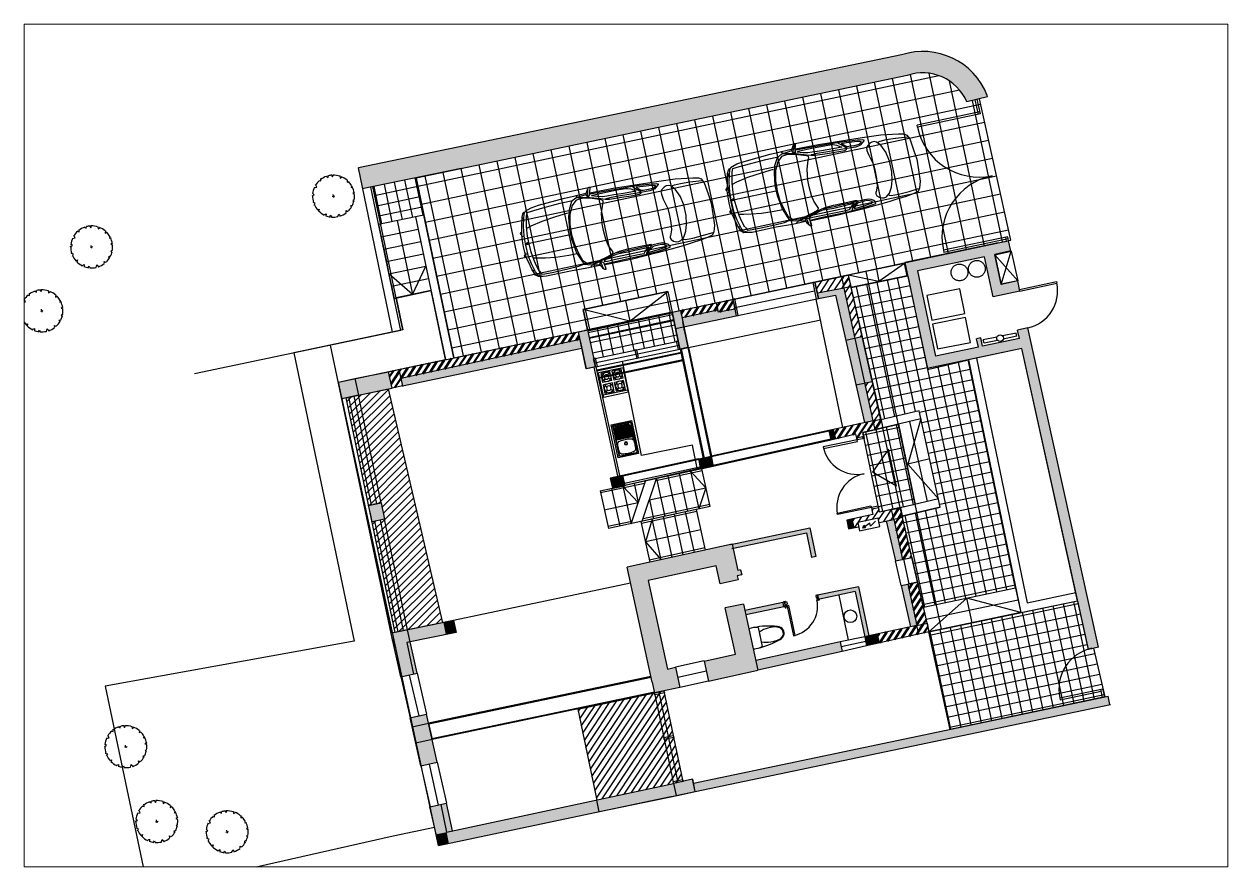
# Paper-space layout 'Layout1' of a CAD drawing. Header units: inches. Extents: x 0.1 to 28.7, y 0 to 20.1.
# The model-space entities are those that its viewports show. They can reach past a viewport. Long polylines and large blocks are cut down to what shows.
import ezdxf

# ---------------------------------------------------------------- set-up
doc = ezdxf.new("R2010")
doc.units = ezdxf.units.IN
doc.header["$MEASUREMENT"] = 0
doc.linetypes.add('DASHED2', pattern=[0.375, 0.25, -0.125])
doc.linetypes.add('HIDDEN2', pattern=[0.1875, 0.125, -0.0625])
for name, color, linetype in [('A-Anno-Dim 100', 9, 'Continuous'), ('A-Anno-Symbol 100', 2, 'Continuous'), ('A-Concrete', 4, 'Continuous'), ('A-Dashed', 9, 'DASHED2'), ('A-Door', 9, 'Continuous'), ('A-Elec', 2, 'Continuous'), ('A-Flor-Strs', 8, 'Continuous'), ('A-Hatch Conc.', 141, 'Continuous'), ('A-Hatch Wall', 240, 'Continuous'), ('A-HATCH-01', 30, 'Continuous'), ('A-hatch-floor', 253, 'Continuous'), ('A-Ovhd', 9, 'HIDDEN2'), ('A-pfix', 12, 'Continuous'), ('A-view 3', 9, 'Continuous'), ('A-View 4', 8, 'Continuous'), ('A-View 5', 12, 'Continuous'), ('A-Wall', 3, 'Continuous'), ('A-Wall Hatch', 252, 'Continuous'), ('A-Window', 12, 'Continuous')]:
    doc.layers.add(name, color=color, linetype=linetype)
pattern_1 = [(56.42, (18309002.724, 67594278.166), (-10.413925, 6.91377), [])]
pattern_2 = [(56.8669, (18310786.951, 67593698.818), (-10.46753, 6.83233), [])]
pattern_3 = [(56.8669, (18310786.951, 67593698.818), (-10.46753, 6.83233), [])]

# ---------------------------------------------------------------- blocks, each defined once
blk = doc.blocks.new('CHDE03PL')
at = {"color": 0, "linetype": 'ByBlock'}
for points in [[(-1.811, -0.863), (-2.371, -0.853), (-3.423, -0.802), (-3.866, -0.771), (-4.284, -0.71), (-4.418, -0.679), (-4.476, -0.639), (-4.526, -0.537), (-4.56, -0.261), (-4.585, -0.027), (-4.577, 0.229), (-4.56, 0.504), (-4.51, 0.657), (-4.476, 0.708), (-4.451, 0.729), (-4.334, 0.759), (-4.134, 0.79), (-3.975, 0.8), (-3.724, 0.831), (-3.432, 0.851), (-3.081, 0.871), (-2.479, 0.892), (-1.936, 0.892), (-1.802, 0.892)], [(-1.801, 0.869), (-2.061, 0.864), (-2.336, 0.86), (-2.575, 0.86), (-2.786, 0.856), (-2.932, 0.847), (-3.147, 0.834), (-3.322, 0.816), (-3.414, 0.803), (-3.418, 0.795), (-3.414, 0.769), (-3.39, 0.729), (-3.325, 0.69), (-3.265, 0.664), (-3.172, 0.66), (-3.029, 0.664), (-2.99, 0.66), (-2.825, 0.668), (-2.583, 0.673), (-2.429, 0.677), (-2.268, 0.677), (-2.193, 0.673), (-2.143, 0.668)], [(-1.476, 0.873), (-1.501, 0.843), (-1.54, 0.821), (-1.636, 0.808), (-1.786, 0.769), (-1.943, 0.721), (-2.047, 0.686), (-2.111, 0.664), (-2.215, 0.646), (-2.418, 0.633), (-2.768, 0.633), (-2.943, 0.633), (-2.979, 0.638), (-2.993, 0.651), (-3, 0.673), (-2.965, 0.69), (-2.879, 0.76), (-2.836, 0.821), (-2.829, 0.851), (-2.832, 0.869)], [(-1.759, 0.978), (-1.743, 0.967), (-1.728, 0.935), (-1.709, 0.896), (-1.696, 0.867), (-1.699, 0.84), (-1.708, 0.822), (-1.725, 0.811), (-1.744, 0.807), (-1.758, 0.809), (-1.773, 0.824), (-1.786, 0.84), (-1.793, 0.859), (-1.795, 0.878), (-1.803, 0.931), (-1.812, 0.993), (-1.809, 1.003), (-1.803, 1.007), (-1.791, 1.006), (-1.779, 1.004), (-1.766, 0.993), (-1.762, 0.983), (-1.754, 0.958), (-1.739, 0.886), (-1.729, 0.835), (-1.728, 0.812)], [(-1.685, 0.882), (-1.368, 0.882), (-0.975, 0.871), (-0.499, 0.871), (-0.39, 0.871), (-0.307, 0.861), (-0.198, 0.841), (-0.14, 0.79), (-0.085, 0.638), (-0.041, 0.463), (-0.014, 0.356), (-0.003, 0.208), (0.003, 0.074), (-0.003, -0.074), (-0.014, -0.215), (-0.058, -0.416), (-0.107, -0.624), (-0.146, -0.698), (-0.184, -0.731)], [(-3.755, 0.66), (-3.771, 0.679), (-3.814, 0.693), (-3.986, 0.699), (-4.25, 0.686), (-4.487, 0.666)], [(-3.474, 0.535), (-3.464, 0.581), (-3.474, 0.627), (-3.523, 0.673), (-3.598, 0.706), (-3.641, 0.712), (-3.695, 0.699), (-3.781, 0.633), (-3.862, 0.502), (-3.911, 0.344), (-3.943, 0.14), (-3.943, -0.117), (-3.9, -0.341), (-3.819, -0.532), (-3.733, -0.624), (-3.684, -0.65), (-3.62, -0.65), (-3.571, -0.63), (-3.512, -0.591), (-3.474, -0.545), (-3.469, -0.479), (-3.49, -0.354), (-3.55, -0.117), (-3.555, 0.054), (-3.55, 0.225), (-3.534, 0.403), (-3.48, 0.535)], [(-2.882, 0.816), (-3.015, 0.808), (-3.157, 0.795), (-3.257, 0.782), (-3.322, 0.777), (-3.336, 0.764), (-3.336, 0.742), (-3.282, 0.707), (-3.225, 0.694), (-3.154, 0.694), (-3.047, 0.699), (-3.011, 0.703), (-2.972, 0.729), (-2.911, 0.777), (-2.875, 0.816)], [(-2.775, 0.816), (-2.811, 0.782), (-2.865, 0.729), (-2.918, 0.699), (-2.89, 0.694), (-2.804, 0.703), (-2.572, 0.707), (-2.415, 0.712), (-2.265, 0.707), (-2.147, 0.703), (-2.079, 0.712), (-1.972, 0.742), (-1.822, 0.786), (-1.808, 0.812), (-1.822, 0.816), (-1.883, 0.816), (-2.083, 0.816), (-2.44, 0.816), (-2.679, 0.816), (-2.775, 0.816)], [(-1.574, 0.792), (-1.643, 0.785), (-1.75, 0.754), (-1.864, 0.723), (-1.996, 0.685), (-2.04, 0.662), (-2.059, 0.631), (-2.034, 0.577), (-1.983, 0.447), (-1.952, 0.301), (-1.945, 0.085), (-1.945, -0.076), (-1.983, -0.33), (-2.053, -0.537), (-2.078, -0.591), (-2.078, -0.622), (-2.04, -0.645), (-1.838, -0.714), (-1.7, -0.752), (-1.599, -0.768), (-1.499, -0.76), (-1.442, -0.752), (-1.335, -0.652), (-1.241, -0.46), (-1.19, -0.222), (-1.177, 0.032), (-1.196, 0.262), (-1.247, 0.493), (-1.31, 0.677), (-1.398, 0.762), (-1.461, 0.785), (-1.53, 0.785), (-1.562, 0.785)], [(-1.706, -0.837), (-1.568, -0.822), (-1.48, -0.814), (-1.423, -0.791), (-1.341, -0.745), (-1.241, -0.568), (-1.19, -0.399), (-1.152, -0.107), (-1.152, 0.132), (-1.177, 0.285), (-1.203, 0.47), (-1.285, 0.685), (-1.329, 0.777), (-1.41, 0.8), (-1.53, 0.831), (-1.675, 0.854)], [(-0.245, 0.711), (-0.201, 0.564), (-0.173, 0.416), (-0.151, 0.235), (-0.14, 0.034), (-0.146, -0.154), (-0.162, -0.376), (-0.217, -0.63), (-0.25, -0.711), (-0.415, -0.725), (-0.695, -0.745), (-1.069, -0.765), (-1.294, -0.765), (-1.36, -0.765)], [(-0.25, 0.718), (-0.294, 0.799), (-0.36, 0.805), (-0.58, 0.812), (-0.959, 0.805), (-1.195, 0.799), (-1.332, 0.772)], [(-0.31, 0.859), (-0.25, 0.832), (-0.19, 0.799), (-0.157, 0.718), (-0.101, 0.51), (-0.069, 0.322), (-0.058, 0.013), (-0.069, -0.181), (-0.096, -0.403), (-0.146, -0.604), (-0.19, -0.725), (-0.223, -0.745)], [(-0.101, 0.664), (-0.14, 0.685)], [(-0.169, 0.378), (-0.282, 0.404), (-0.459, 0.436), (-0.7, 0.469), (-1.01, 0.489), (-1.214, 0.489)], [(0.008, 0.266), (0.024, 0.272), (0.035, 0.292), (0.024, 0.306), (0.008, 0.319)], [(-0.148, 0.018), (-1.144, 0.018)], [(-0.079, 0.032), (-0.107, 0.032), (-0.118, 0.032), (-0.118, 0.012), (-0.112, -0.001), (-0.096, -0.001), (-0.079, 0.012), (-0.079, 0.025)], [(-0.019, 0.249), (-0.063, 0.255)], [(-0.025, -0.174), (-0.058, -0.181)], [(-0.019, -0.275), (0.003, -0.268), (0.014, -0.255), (0.014, -0.241), (0.003, -0.235), (-0.014, -0.228)], [(-0.168, -0.349), (-0.277, -0.382), (-0.558, -0.436), (-0.898, -0.476), (-1.195, -0.503)], [(-0.101, -0.57), (-0.14, -0.604)], [(-3.771, -0.604), (-3.781, -0.624), (-3.825, -0.63), (-3.97, -0.637), (-4.196, -0.624), (-4.482, -0.597)], [(-1.81, -0.839), (-2.2, -0.83), (-2.619, -0.816), (-2.921, -0.803), (-3.302, -0.77), (-3.419, -0.752), (-3.45, -0.738), (-3.442, -0.719), (-3.397, -0.678), (-3.34, -0.637), (-3.287, -0.623), (-3.219, -0.613), (-2.913, -0.623), (-2.505, -0.641), (-2.283, -0.65), (-2.196, -0.646), (-2.15, -0.646)], [(-1.463, -0.867), (-1.497, -0.816), (-1.587, -0.798), (-1.795, -0.752), (-2.037, -0.673), (-2.135, -0.641), (-2.237, -0.618), (-2.528, -0.604), (-2.758, -0.59), (-2.951, -0.586), (-3, -0.604), (-3.008, -0.627), (-2.977, -0.66), (-2.894, -0.733), (-2.841, -0.779), (-2.838, -0.803), (-2.834, -0.821)], [(-1.774, -0.957), (-1.761, -0.947), (-1.724, -0.878), (-1.711, -0.849), (-1.712, -0.83), (-1.717, -0.808), (-1.727, -0.798), (-1.747, -0.791), (-1.766, -0.788), (-1.779, -0.794), (-1.789, -0.808), (-1.801, -0.83), (-1.808, -0.86), (-1.811, -0.886), (-1.817, -0.914), (-1.831, -0.949), (-1.836, -0.973), (-1.831, -0.983), (-1.824, -0.988), (-1.813, -0.988), (-1.795, -0.986), (-1.788, -0.98), (-1.773, -0.952), (-1.753, -0.88), (-1.734, -0.796)], [(-0.207, -0.751), (-0.365, -0.802), (-0.549, -0.823), (-1.192, -0.863), (-1.376, -0.863), (-1.71, -0.874)]]:
    blk.add_lwpolyline(points, dxfattribs=at)
for points in [[(-3.011, -0.668), (-2.955, -0.716), (-2.919, -0.754), (-2.915, -0.766), (-2.929, -0.77), (-3.086, -0.758), (-3.296, -0.738), (-3.351, -0.728), (-3.368, -0.718), (-3.371, -0.706), (-3.353, -0.69), (-3.312, -0.658), (-3.255, -0.652), (-3.195, -0.65), (-3.065, -0.656), (-3.027, -0.662)], [(-2.9, -0.674), (-2.59, -0.684), (-2.358, -0.694), (-2.185, -0.702), (-2.079, -0.709), (-1.961, -0.737), (-1.835, -0.779), (-1.843, -0.789), (-1.861, -0.796), (-2.188, -0.8), (-2.504, -0.793), (-2.671, -0.789), (-2.708, -0.779), (-2.782, -0.751), (-2.88, -0.691)]]:
    blk.add_lwpolyline(points, close=True, dxfattribs=at)
blk = doc.blocks.new('toilete')
at = {"linetype": 'Continuous'}
for p, q in [((24.5, 0), (-24.5, 0)), ((23.3, -22.5), (-23.3, -22.5)), ((-12, -23.5), (12, -23.5))]:
    blk.add_line(p, q, dxfattribs=at)
blk.add_lwpolyline([(23.3, -22.5), (24.5, -16.8), (25.2, -11.4), (25.2, -5.6), (24.5, 0)])
for start, end in [(170.5377, 187.7399), (187.7399, 195.822)]:
    blk.add_arc((26.2, -8.5), 51.5, start, end, dxfattribs=at)
for centre, radius, start, end in [((177.4, -7.8), 202.5, 181.2224, 197.2477), ((49.8, -49.3), 66.9, 157.3737, 194.7786), ((-49.8, -49.3), 66.9, 345.2214, 22.6263), ((-177.4, -7.8), 202.5, 342.7523, 358.7776), ((1.4, -62.5), 18.2, 197.2477, 249.5476), ((2.6, -61.7), 18.1, 194.7786, 226.8543), ((0, -64.5), 14.3, 226.8543, 313.1457), ((0, -66.1), 14.3, 249.5476, 290.4524), ((-1.4, -62.5), 18.2, 290.4524, 342.7523), ((-2.6, -61.7), 18.1, 313.1457, 345.2214)]:
    blk.add_arc(centre, radius, start, end)
blk = doc.blocks.new('Arpls036')
at = {"color": 0, "linetype": 'ByBlock'}
for p, q in [((-0.39, 0.319), (-0.375, 0.26)), ((-0.231, 0.397), (-0.28, 0.422)), ((-0.243, 0.444), (-0.231, 0.397)), ((-0.118, 0.494), (-0.078, 0.459)), ((-0.078, 0.459), (-0.051, 0.506)), ((0.116, 0.497), (0.126, 0.442)), ((0.126, 0.442), (0.169, 0.474)), ((0.293, 0.414), (0.293, 0.342)), ((0.293, 0.342), (0.356, 0.359)), ((-0.435, 0.152), (-0.487, 0.142)), ((-0.468, 0.185), (-0.435, 0.152)), ((-0.375, 0.26), (-0.427, 0.272)), ((-0.033, 0), (0.039, 0)), ((0, 0.03), (0, -0.032)), ((0.435, 0.26), (0.416, 0.217)), ((0.416, 0.217), (0.47, 0.207)), ((0.5, 0.075), (0.465, 0.035)), ((0.465, 0.035), (0.505, 0.023)), ((-0.445, -0.035), (-0.502, -0.075)), ((-0.5, -0.005), (-0.445, -0.035)), ((-0.442, -0.219), (-0.4, -0.224)), ((-0.4, -0.224), (-0.425, -0.259)), ((0.44, -0.244), (0.391, -0.242)), ((0.391, -0.242), (0.411, -0.291)), ((0.503, -0.057), (0.453, -0.072)), ((0.453, -0.072), (0.5, -0.104)), ((-0.31, -0.346), (-0.345, -0.369)), ((-0.31, -0.394), (-0.31, -0.346)), ((-0.193, -0.429), (-0.228, -0.454)), ((-0.186, -0.466), (-0.193, -0.429)), ((-0.031, -0.461), (-0.048, -0.491)), ((-0.016, -0.508), (-0.031, -0.461)), ((0.151, -0.474), (0.116, -0.456)), ((0.116, -0.456), (0.116, -0.496)), ((0.306, -0.401), (0.256, -0.386)), ((0.256, -0.386), (0.268, -0.436))]:
    blk.add_line(p, q, dxfattribs=at)
for start, end in [(122.0792, 142.2114), (102.4305, 119.3539), (76.0941, 96.6598), (52.951, 71.3294), (29.4496, 46.7063), (162.8437, 180.2586), (146.2783, 159.7706), (7.4477, 25.7634), (352.5819, 2.0403), (186.2638, 205.3216), (212.0122, 227.5409), (307.8333, 326.2915), (329.6062, 350.2629), (230.9441, 244.8696), (248.2959, 265.0086), (267.3187, 284.2737), (288.2629, 301.0766)]:
    blk.add_arc((0, 0), 0.5, start, end, dxfattribs=at)
blk = doc.blocks.new('*U23')
for p, q in [((0, 0), (0, -100)), ((762, 0), (862, 0)), ((810, 50), (810, -50)), ((810, 0), (810, -100))]:
    blk.add_line(p, q)
blk.add_lwpolyline([(725, 727), (725, 1), (769, 1), (769, 727)], close=True)
for points in [[(20, 14), (-18, 14, 0.414214), (-20, 12), (-20, 0), (-10, 0), (-10, 2), (0, 2), (0, 0), (22, 0), (22, 12, 0.414214)], [(790, 14), (828, 14, -0.414214), (830, 12), (830, 0), (820, 0), (820, 2), (810, 2), (810, 0), (788, 0), (788, 12, -0.414214)], [(20, -114), (-18, -114, -0.414214), (-20, -112), (-20, -100), (-10, -100), (-10, -102), (0, -102), (0, -100), (22, -100), (22, -112, -0.414214)], [(790, -114), (828, -114, 0.414214), (830, -112), (830, -100), (820, -100), (820, -102), (810, -102), (810, -100), (788, -100), (788, -112, 0.414214)]]:
    blk.add_lwpolyline(points, format="xyb", close=True)
for points in [[(49, -100, 0.414214), (51, -98), (51, -48, 0.414214), (49, -46), (39, -46), (39, -2, 0.414214), (37, 0), (7, 0), (7, -100), (49, -100)], [(761, -100, -0.414214), (759, -98), (759, -48, -0.414214), (761, -46), (771, -46), (771, -2, -0.414214), (773, 0), (803, 0), (803, -100), (761, -100)]]:
    blk.add_lwpolyline(points, format="xyb")
for centre, radius in [((769, 0), 1.5), ((810, 0), 25)]:
    blk.add_circle(centre, radius)
blk.add_arc((768, 0), 726, 90, 180)
blk = doc.blocks.new('*U24')
for p, q in [((0, -170), (0, 0)), ((1736, -170), (1736, 0))]:
    blk.add_line(p, q)
for points in [[(43, 0), (43, 825), (83, 825), (83, 0)], [(1693, 0), (1693, 825), (1653, 825), (1653, 0)]]:
    blk.add_lwpolyline(points, close=True)
for points in [[(0, -170), (43, -170), (43, 0), (0, 0)], [(1736, -170), (1693, -170), (1693, 0), (1736, 0)]]:
    blk.add_lwpolyline(points)
for centre, start, end in [((43, 0), 0, 90), ((1693, 0), 90, 180)]:
    blk.add_arc(centre, 825, start, end)
blk = doc.blocks.new('Muko01pl')
at = {"color": 0, "linetype": 'ByBlock'}
for p, q in [((0.3, 0), (-0.3, 0)), ((-0.3, 0), (-0.3, -0.6)), ((0.3, 0), (0.3, -0.6)), ((0.3, -0.055), (-0.3, -0.055)), ((-0.027, -0.082), (-0.245, -0.082)), ((-0.245, -0.082), (-0.245, -0.3)), ((-0.214, -0.114), (-0.175, -0.152)), ((-0.175, -0.229), (-0.214, -0.268)), ((-0.059, -0.114), (-0.098, -0.152)), ((-0.098, -0.229), (-0.059, -0.268)), ((-0.027, -0.082), (-0.027, -0.3)), ((0.027, -0.082), (0.027, -0.3)), ((0.245, -0.082), (0.027, -0.082)), ((0.059, -0.114), (0.098, -0.152)), ((0.098, -0.229), (0.059, -0.268)), ((0.214, -0.114), (0.175, -0.152)), ((0.175, -0.229), (0.214, -0.268)), ((0.245, -0.082), (0.245, -0.3)), ((-0.027, -0.3), (-0.245, -0.3)), ((-0.245, -0.355), (-0.245, -0.573)), ((-0.027, -0.355), (-0.245, -0.355)), ((-0.027, -0.573), (-0.245, -0.573)), ((-0.214, -0.386), (-0.175, -0.425)), ((-0.175, -0.502), (-0.214, -0.541)), ((-0.059, -0.386), (-0.098, -0.425)), ((-0.098, -0.502), (-0.059, -0.541)), ((-0.027, -0.355), (-0.027, -0.573)), ((0.245, -0.3), (0.027, -0.3)), ((0.027, -0.355), (0.027, -0.573)), ((0.245, -0.355), (0.027, -0.355)), ((0.245, -0.573), (0.027, -0.573)), ((0.059, -0.386), (0.098, -0.425)), ((0.098, -0.502), (0.059, -0.541)), ((0.214, -0.386), (0.175, -0.425)), ((0.175, -0.502), (0.214, -0.541)), ((0.245, -0.355), (0.245, -0.573)), ((0.3, -0.6), (-0.3, -0.6))]:
    blk.add_line(p, q, dxfattribs=at)
for centre, radius in [((-0.136, -0.191), 0.109), ((-0.136, -0.191), 0.0545), ((0.136, -0.191), 0.109), ((0.136, -0.191), 0.0545), ((-0.136, -0.464), 0.109), ((-0.136, -0.464), 0.0545), ((0.136, -0.464), 0.109), ((0.136, -0.464), 0.0545)]:
    blk.add_circle(centre, radius, dxfattribs=at)
blk = doc.blocks.new('Tarja-p01')
for p, q in [((0.4, 0), (-0.4, 0)), ((-0.4, 0), (-0.4, -0.5)), ((0.4, -0.5), (0.4, 0)), ((-0.385, -0.058), (-0.385, -0.432)), ((-0.375, -0.058), (-0.375, -0.432)), ((0.345, -0.018), (-0.345, -0.018)), ((0.345, -0.028), (-0.345, -0.028)), ((0.012, -0.052), (0.31, -0.052)), ((0.012, -0.076), (0.35, -0.076)), ((0.012, -0.1), (0.35, -0.1)), ((0.012, -0.124), (0.35, -0.124)), ((0.012, -0.149), (0.35, -0.149)), ((0.012, -0.173), (0.35, -0.173)), ((0.012, -0.197), (0.35, -0.197)), ((0.012, -0.221), (0.35, -0.221)), ((0.012, -0.245), (0.35, -0.245)), ((0.012, -0.269), (0.35, -0.269)), ((0.375, -0.432), (0.375, -0.058)), ((0.385, -0.432), (0.385, -0.058)), ((-0.4, -0.5), (0.4, -0.5)), ((0.345, -0.462), (-0.345, -0.462)), ((0.345, -0.472), (-0.345, -0.472)), ((0.012, -0.293), (0.35, -0.293)), ((0.012, -0.317), (0.35, -0.317)), ((0.012, -0.341), (0.35, -0.341)), ((0.012, -0.366), (0.35, -0.366)), ((0.012, -0.39), (0.35, -0.39)), ((0.012, -0.414), (0.35, -0.414)), ((0.012, -0.438), (0.322, -0.438))]:
    blk.add_line(p, q)
for centre, radius in [((-0.103, -0.243), 0.038), ((-0.103, -0.243), 0.0275), ((-0.02, -0.051), 0.0141)]:
    blk.add_circle(centre, radius)
for centre, radius, start, end in [((-0.345, -0.058), 0.04, 90, 180), ((-0.345, -0.058), 0.03, 90, 180), ((0.4, -0.245), 0.75, 169.6188, 180), ((0.4, -0.245), 0.75, 180, 190.3812), ((-0.264, -0.123), 0.075, 97.23, 169.6188), ((-0.179, -0.793), 0.75, 90, 97.23), ((-0.179, -0.793), 0.75, 82.77, 90), ((-0.094, -0.123), 0.075, 10.3812, 82.77), ((-0.758, -0.245), 0.75, 0, 10.3812), ((-0.758, -0.245), 0.75, 349.6188, 0), ((0.345, -0.058), 0.04, 0, 90), ((0.345, -0.058), 0.03, 0, 90), ((-0.345, -0.432), 0.04, 180, 270), ((-0.345, -0.432), 0.03, 180, 270), ((-0.264, -0.367), 0.075, 190.3812, 262.77), ((-0.179, 0.303), 0.75, 262.77, 270), ((-0.179, 0.303), 0.75, 270, 277.23), ((-0.094, -0.367), 0.075, 277.23, 349.6188), ((0.345, -0.432), 0.04, 270, 0), ((0.345, -0.432), 0.03, 270, 0)]:
    blk.add_arc(centre, radius, start, end)

msp = doc.modelspace()

# ---------------------------------------------------------------- hatches: boundary and pattern name
at = {"layer": 'A-Hatch Conc.', "lineweight": 50}
h = msp.add_hatch(dxfattribs=at)
h.set_pattern_fill('ANSI31', color=256, scale=100)
h.set_pattern_definition(pattern_2)
h.paths.add_polyline_path([(18310601, 67594519.9), (18310585.6, 67594516.7), (18310591.3, 67594489.4), (18310607.2, 67594492.8)])
h = msp.add_hatch(dxfattribs=at)
h.set_pattern_fill('ANSI31', color=256, scale=100)
h.set_pattern_definition(pattern_2)
h.paths.add_polyline_path([(18310326, 67594462.1), (18310287, 67594454), (18310291.8, 67594431.5), (18310331.4, 67594439.2)])
at = {"layer": 'A-Hatch Conc.'}
h = msp.add_hatch(color=256, dxfattribs=at)
h.dxf.hatch_style = 1
h.paths.add_polyline_path([(18310181.4, 67594432), (18310201.4, 67594435.9), (18310219.6, 67594347.8), (18310200.1, 67594343.7)])
h = msp.add_hatch(color=256, dxfattribs=at)
h.dxf.hatch_style = 1
h.paths.add_polyline_path([(18309979.9, 67594389.4), (18309958.3, 67594384.8), (18309967.6, 67594341), (18309977.2, 67594296.8), (18309998.5, 67594301.3)])
at = {"layer": 'A-Hatch Conc.', "lineweight": 50}
h = msp.add_hatch(dxfattribs=at)
h.set_pattern_fill('ANSI31', color=256, scale=100)
h.set_pattern_definition(pattern_2)
h.paths.add_polyline_path([(18309530.4, 67594294.9), (18309506, 67594289.8), (18309514.2, 67594250.7), (18309538.7, 67594255.8)])
at = {"layer": 'A-Hatch Conc.'}
h = msp.add_hatch(color=256, dxfattribs=at)
h.dxf.hatch_style = 1
h.paths.add_polyline_path([(18309425.8, 67594273.3), (18309386.3, 67594265.1), (18309394.6, 67594225.5), (18309433.8, 67594233.7)])
at = {"layer": 'A-Hatch Conc.', "lineweight": 50}
h = msp.add_hatch(dxfattribs=at)
h.set_pattern_fill('ANSI31', color=256, scale=100)
h.set_pattern_definition(pattern_2)
h.paths.add_polyline_path([(18310678.6, 67594176.8), (18310660.3, 67594172.9), (18310664.9, 67594152), (18310683.4, 67594156.4)])
at = {"layer": 'A-Hatch Conc.'}
h = msp.add_hatch(color=256, dxfattribs=at)
h.dxf.hatch_style = 1
h.paths.add_polyline_path([(18309487.9, 67593977.2), (18309487.8, 67593977.2), (18309477.9, 67593975.1), (18309477.9, 67593975.2), (18309458.3, 67593971.2), (18309466.5, 67593932), (18309495.8, 67593938)])
h = msp.add_hatch(color=256, dxfattribs=at)
h.dxf.hatch_style = 1
h.paths.add_polyline_path([(18309466.5, 67593932), (18309495.8, 67593938), (18309487.9, 67593977.2), (18309458.3, 67593971.2)])
at = {"layer": 'A-Hatch Conc.', "lineweight": 50}
h = msp.add_hatch(dxfattribs=at)
h.set_pattern_fill('ANSI31', color=256, scale=100)
h.set_pattern_definition(pattern_2)
h.paths.add_polyline_path([(18310709.5, 67593937.9), (18310704.3, 67593961.4), (18310725.3, 67593965.2), (18310730.6, 67593942.4)])
h = msp.add_hatch(dxfattribs=at)
h.set_pattern_fill('ANSI31', color=256, scale=100)
h.set_pattern_definition(pattern_2)
h.paths.add_polyline_path([(18310788.5, 67593689.9), (18310764.6, 67593684.9), (18310768.9, 67593664.4), (18310793.2, 67593669.5)])
at = {"layer": 'A-Hatch Conc.'}
h = msp.add_hatch(color=256, dxfattribs=at)
h.dxf.hatch_style = 1
h.paths.add_polyline_path([(18309600.9, 67593451.7), (18309561.8, 67593443.5), (18309570.5, 67593404.5), (18309609.7, 67593412.7)])
h = msp.add_hatch(color=256, dxfattribs=at)
h.dxf.hatch_style = 1
h.paths.add_polyline_path([(18310190.7, 67593279.4), (18310236.4, 67593289), (18310230.2, 67593318.3), (18310184.9, 67593308.1)])
at = {"layer": 'A-Hatch Wall'}
h = msp.add_hatch(color=256, dxfattribs=at)
h.dxf.hatch_style = 1
h.paths.add_polyline_path([(18311029.2, 67594394.2), (18311004.7, 67594389), (18311009.1, 67594369.4), (18310921, 67594350.7), (18310916.7, 67594370.3), (18310906.9, 67594368.2), (18310911.2, 67594348.7), (18310808.7, 67594326.9), (18310765.9, 67594530.6), (18310925.6, 67594563.7), (18310946.7, 67594468.3), (18311010, 67594482.1), (18311004.8, 67594506.6), (18310965.7, 67594498), (18310965.7, 67594498.3), (18310950.1, 67594568.9), (18310988.5, 67594577.9), (18310983.2, 67594602.1), (18310958.7, 67594597.1), (18310736.2, 67594549.9), (18310789.6, 67594297.3), (18311014.5, 67594345), (18311173.3, 67593627.8), (18311197.7, 67593633)])
h = msp.add_hatch(dxfattribs=at)
h.set_pattern_fill('ANSI31', color=256, scale=100)
h.set_pattern_definition(pattern_3)
h.paths.add_polyline_path([(18310585.6, 67594516.7), (18310521.8, 67594503.3), (18310527.3, 67594477.1), (18310591.3, 67594489.4)])
h = msp.add_hatch(color=256, dxfattribs=at)
h.dxf.hatch_style = 1
h.paths.add_polyline_path([(18310591.3, 67594489.4), (18310527.3, 67594477.1), (18310530, 67594464.1), (18310570.7, 67594472.7), (18310595, 67594365.4), (18310617.3, 67594370.2)])
h = msp.add_hatch(dxfattribs=at)
h.set_pattern_fill('ANSI31', color=256, scale=100)
h.set_pattern_definition(pattern_3)
h.paths.add_polyline_path([(18310607.7, 67594490.6), (18310607.2, 67594492.8), (18310591.3, 67594489.4), (18310617.3, 67594370.2), (18310634.1, 67594373.9)])
at = {"layer": 'A-Hatch Wall', "lineweight": 50}
h = msp.add_hatch(dxfattribs=at)
h.set_pattern_fill('ANSI31', color=256, scale=100)
h.set_pattern_definition(pattern_2)
h.paths.add_polyline_path([(18310287, 67594454), (18310201.4, 67594436.1), (18310205.1, 67594418.1), (18310290.8, 67594436.2)])
at = {"layer": 'A-Hatch Wall'}
h = msp.add_hatch(color=256, dxfattribs=at)
h.dxf.hatch_style = 1
h.paths.add_polyline_path([(18310330.8, 67594439), (18310291.8, 67594431.5), (18310290.7, 67594436.2), (18310205.1, 67594418.1), (18310209.5, 67594396.9), (18310334.2, 67594423.1)])
at = {"layer": 'A-Hatch Wall', "lineweight": 50}
h = msp.add_hatch(dxfattribs=at)
h.set_pattern_fill('ANSI31', color=256, scale=100)
h.set_pattern_definition(pattern_2)
h.paths.add_polyline_path([(18309958.3, 67594384.8), (18309530.4, 67594294.9), (18309534.9, 67594273.5), (18309962.2, 67594366.6)])
at = {"layer": 'A-Hatch Wall'}
h = msp.add_hatch(color=256, dxfattribs=at)
h.dxf.hatch_style = 1
h.paths.add_polyline_path([(18309962, 67594366.6), (18309534.9, 67594273.5), (18309538.7, 67594255.8), (18309966.6, 67594345.7)])
h = msp.add_hatch(color=256, dxfattribs=at)
h.dxf.hatch_style = 1
h.paths.add_polyline_path([(18310617.3, 67594370.2), (18310595, 67594365.4), (18310619.3, 67594258.2), (18310640.7, 67594262.7)])
h = msp.add_hatch(color=256, dxfattribs=at)
h.dxf.hatch_style = 1
h.paths.add_polyline_path([(18310634.1, 67594373.9), (18310617.3, 67594370.2), (18310640.7, 67594262.7), (18310658.3, 67594266.4)])
h = msp.add_hatch(color=256, dxfattribs=at)
h.dxf.hatch_style = 1
h.paths.add_polyline_path([(18309514.2, 67594250.7), (18309506, 67594289.8), (18309425.8, 67594273.3), (18309433.8, 67594233.8), (18309433.8, 67594233.7)])
h = msp.add_hatch(dxfattribs=at)
h.set_pattern_fill('ANSI31', color=256, scale=100)
h.set_pattern_definition([(45, (0, 0), (-8.8388347648, 8.8388347648), [])])
h.paths.add_polyline_path([(18309424, 67594231.7), (18309404.4, 67594227.6), (18309458.3, 67593971.2), (18309477.9, 67593975.2)])
h.paths.add_polyline_path([(18309477.9, 67593975.2), (18309487.9, 67593977.2), (18309433.8, 67594233.7), (18309424, 67594231.7)])
h.paths.add_polyline_path([(18309487.9, 67593977.2), (18309495.8, 67593937.9), (18309551.1, 67593675.5), (18309634, 67593691.4), (18309505.2, 67594248.8), (18309433.8, 67594233.7)])
h.paths.add_polyline_path([(18309521.9, 67593668.3), (18309541.3, 67593673.6), (18309486.2, 67593936), (18309466.5, 67593932)])
h.paths.add_polyline_path([(18309495.8, 67593938), (18309486.2, 67593936), (18309541.3, 67593673.6), (18309551.1, 67593675.5)])
h = msp.add_hatch(color=256, dxfattribs=at)
h.dxf.hatch_style = 1
h.paths.add_polyline_path([(18310640.7, 67594262.7), (18310619.3, 67594258.2), (18310639.6, 67594168.4), (18310660.3, 67594172.9)])
h = msp.add_hatch(dxfattribs=at)
h.set_pattern_fill('ANSI31', color=256, scale=100)
h.set_pattern_definition(pattern_3)
h.paths.add_polyline_path([(18310658.3, 67594266.4), (18310640.7, 67594262.7), (18310660.3, 67594172.9), (18310678.6, 67594176.9)])
at = {"layer": 'A-Hatch Wall', "lineweight": 50}
h = msp.add_hatch(dxfattribs=at)
h.set_pattern_fill('ANSI31', color=256, scale=100)
h.set_pattern_definition(pattern_2)
h.paths.add_polyline_path([(18310660.3, 67594172.9), (18310565.5, 67594152.2), (18310570.4, 67594129.4), (18310619.4, 67594141.1), (18310621.3, 67594131.7), (18310638, 67594135.2), (18310638, 67594135.2), (18310621.3, 67594131.7), (18310622.2, 67594127.5), (18310638.9, 67594131), (18310638, 67594135.2), (18310621.3, 67594131.7), (18310621.3, 67594131.7), (18310638, 67594135.2), (18310636, 67594145.1), (18310636, 67594145.1), (18310664.9, 67594152)])
at = {"layer": 'A-Hatch Wall'}
h = msp.add_hatch(dxfattribs=at)
h.set_pattern_fill('ANSI31', color=256, scale=100)
h.set_pattern_definition(pattern_3)
h.paths.add_polyline_path([(18310704.3, 67593961.4), (18310675.7, 67593955.2), (18310673.6, 67593965.3), (18310657, 67593961.8), (18310658.1, 67593956.7), (18310659.6, 67593949.3), (18310610, 67593938.8), (18310614.5, 67593918), (18310625.7, 67593920.4), (18310623.7, 67593930.1), (18310672.6, 67593940.4), (18310674.6, 67593930.6), (18310709.5, 67593937.9)])
h = msp.add_hatch(color=256, dxfattribs=at)
h.dxf.hatch_style = 1
h.paths.add_polyline_path([(18310709.5, 67593937.9), (18310698.6, 67593935.7), (18310691.4, 67593934.2), (18310713.3, 67593838.6), (18310730.3, 67593842.2)])
at = {"layer": 'A-Hatch Wall', "lineweight": 50}
h = msp.add_hatch(dxfattribs=at)
h.set_pattern_fill('ANSI31', color=256, scale=100)
h.set_pattern_definition(pattern_2)
h.paths.add_polyline_path([(18310730.6, 67593942.4), (18310709.5, 67593937.9), (18310730.3, 67593842.3), (18310752.5, 67593846.9)])
at = {"layer": 'A-Hatch Wall'}
h = msp.add_hatch(color=256, dxfattribs=at)
h.dxf.hatch_style = 1
h.paths.add_polyline_path([(18310509.3, 67593917.7), (18310324.2, 67593878.8), (18310326.3, 67593869), (18310501.6, 67593905.8), (18310513.9, 67593847.1), (18310523.7, 67593849.2)])
at = {"layer": 'A-Hatch Wall', "lineweight": 50}
h = msp.add_hatch(dxfattribs=at)
h.set_pattern_fill('ANSI31', color=256, scale=100)
h.set_pattern_definition(pattern_2)
h.paths.add_polyline_path([(18310765.9, 67593788.4), (18310743.1, 67593783.4), (18310764.6, 67593684.9), (18310788.5, 67593689.9)])
at = {"layer": 'A-Hatch Wall'}
h = msp.add_hatch(color=256, dxfattribs=at)
h.dxf.hatch_style = 1
h.paths.add_polyline_path([(18310625.5, 67593777.3), (18310528.6, 67593757), (18310530.7, 67593747.2), (18310530.8, 67593747.2), (18310617.8, 67593765.5), (18310640.4, 67593657.9), (18310650.2, 67593659.9)])
h = msp.add_hatch(color=256, dxfattribs=at)
h.dxf.hatch_style = 1
h.paths.add_polyline_path([(18310743.1, 67593783.6), (18310726.8, 67593780.1), (18310749.4, 67593681.6), (18310764.6, 67593684.9)])
h = msp.add_hatch(color=256, dxfattribs=at)
h.dxf.hatch_style = 1
h.paths.add_polyline_path([(18310445.2, 67593739.5), (18310354.6, 67593720.4), (18310356.8, 67593710.7), (18310447.2, 67593729.7)])
at = {"layer": 'A-Hatch Wall', "lineweight": 50}
h = msp.add_hatch(dxfattribs=at)
h.set_pattern_fill('ANSI31', color=256, scale=100)
h.set_pattern_definition(pattern_2)
h.paths.add_polyline_path([(18310764.6, 67593684.9), (18310670, 67593664.3), (18310674.5, 67593642.9), (18310769, 67593664.1)])
at = {"layer": 'A-Hatch Wall'}
h = msp.add_hatch(color=256, dxfattribs=at)
h.dxf.hatch_style = 1
h.paths.add_polyline_path([(18309557.5, 67593645.7), (18309549.6, 67593644), (18309565.3, 67593569.1), (18309574.2, 67593571.1)])
h = msp.add_hatch(dxfattribs=at)
h.set_pattern_fill('ANSI31', color=256, scale=100)
h.set_pattern_definition(pattern_1)
h.paths.add_polyline_path([(18310162, 67593528.9), (18310150.8, 67593526.5), (18310196.1, 67593310.6), (18310207.3, 67593313.2)])
h = msp.add_hatch(dxfattribs=at)
h.set_pattern_fill('ANSI31', color=256, scale=100)
h.set_pattern_definition(pattern_1)
h.paths.add_polyline_path([(18310139.7, 67593523.4), (18310139.5, 67593524), (18309956.6, 67593485.6), (18310002.1, 67593268.8), (18310184.9, 67593308.1)])
h = msp.add_hatch(dxfattribs=at)
h.set_pattern_fill('ANSI31', color=256, scale=100)
h.set_pattern_definition(pattern_1)
h.paths.add_polyline_path([(18310150.8, 67593526.5), (18310139.5, 67593524.2), (18310139.7, 67593523.4), (18310184.9, 67593308.1), (18310196.1, 67593310.6)])
h = msp.add_hatch(color=256, dxfattribs=at)
h.dxf.hatch_style = 1
h.paths.add_polyline_path([(18311220.7, 67593516.2), (18310232.4, 67593308.6), (18310236.4, 67593289), (18311224.7, 67593496.6)])
h = msp.add_hatch(color=256, dxfattribs=at)
h.dxf.hatch_style = 1
h.paths.add_polyline_path([(18309596.1, 67593473.5), (18309557, 67593464.8), (18309561.8, 67593443.5), (18309600.9, 67593451.7)])
h = msp.add_hatch(color=256, dxfattribs=at)
h.dxf.hatch_style = 1
h.paths.add_polyline_path([(18309609.7, 67593412.7), (18309570.5, 67593404.5), (18309582.7, 67593350), (18309621.8, 67593358.6)])
h = msp.add_hatch(color=256, dxfattribs=at)
h.dxf.hatch_style = 1
h.paths.add_polyline_path([(18310184.9, 67593308.1), (18310002.1, 67593268.8), (18310007.8, 67593240.9), (18310174.7, 67593276), (18310190.7, 67593279.4)])
h = msp.add_hatch(color=256, dxfattribs=at)
h.dxf.hatch_style = 1
h.paths.add_polyline_path([(18309643.6, 67593261.1), (18309630.3, 67593258.2), (18309644.2, 67593192), (18309658.4, 67593195)])
at = {"layer": 'A-HATCH-01'}
h = msp.add_hatch(color=256, dxfattribs=at)
h.dxf.hatch_style = 1
h.paths.add_polyline_path([(18310279.6, 67594064.1), (18310250.2, 67594057.9), (18310245.1, 67594082.4), (18310274.4, 67594088.5)])
at = {"layer": 'A-hatch-floor'}
h = msp.add_hatch(dxfattribs=at)
h.set_pattern_fill('NET', color=256, scale=350, angle=12)
edge = h.paths.add_edge_path()
edge.add_line((18309571.3, 67594751.4), (18309661.3, 67594322.8))
edge.add_line((18309661.3, 67594322.8), (18309979.9, 67594389.4))
edge.add_line((18309979.9, 67594389.4), (18309969.5, 67594438.3))
edge.add_line((18309969.5, 67594438.3), (18310171.1, 67594480.9))
edge.add_line((18310171.1, 67594480.9), (18310181.4, 67594432))
edge.add_line((18310181.4, 67594432), (18310988.5, 67594603.5))
edge.add_line((18310988.5, 67594603.5), (18310913.6, 67594940.6))
edge.add_line((18310913.6, 67594940.6), (18310883.4, 67594933.5))
edge.add_arc((18310778.8, 67594888.4), 114, 23.3511, 109.0609)
edge.add_line((18310741.6, 67594996.1), (18309571.3, 67594751.4))
h = msp.add_hatch(dxfattribs=at)
h.set_pattern_fill('NET', color=256, scale=200, angle=12)
h.paths.add_polyline_path([(18309571.1, 67594752.1), (18309468.2, 67594731.1), (18309487, 67594641.8), (18309570.2, 67594659.2), (18309589.8, 67594663.4)])
h = msp.add_hatch(dxfattribs=at)
h.set_pattern_fill('NET', color=256, scale=200, angle=12)
h.paths.add_polyline_path([(18310607.7, 67594490.6), (18310742.8, 67594518.7), (18310790, 67594295.3), (18310887.3, 67594318), (18311000, 67593774.2), (18310780.6, 67593728.1), (18310729.8, 67593945.6), (18310820.5, 67593967.3), (18310770.1, 67594196.9), (18310679, 67594175.1)])
h = msp.add_hatch(dxfattribs=at)
h.set_pattern_fill('NET', color=256, scale=200, angle=12)
h.paths.add_polyline_path([(18310185.2, 67594414.3), (18310181.8, 67594429.9), (18309980.3, 67594387.4), (18309983.6, 67594371.8)])
h.paths.add_polyline_path([(18310185.6, 67594412.3), (18310185.2, 67594414.3), (18309983.6, 67594371.8), (18309984, 67594369.8)])
h.paths.add_polyline_path([(18310185.6, 67594412.3), (18309984, 67594369.8), (18309994.4, 67594320.7), (18310196, 67594363)])
h = msp.add_hatch(dxfattribs=at)
h.set_pattern_fill('NET', color=256, scale=200, angle=12)
h.paths.add_polyline_path([(18310636, 67594145.1), (18310720.6, 67594165), (18310760.8, 67593973.6), (18310675.7, 67593955.2)])
h = msp.add_hatch(dxfattribs=at)
h.set_pattern_fill('NET', color=256, scale=200, angle=12)
h.paths.add_polyline_path([(18310793.2, 67593669.5), (18311147.5, 67593743.9), (18311173.1, 67593628.4), (18311185.5, 67593630.4), (18311212.2, 67593514.5), (18310843.9, 67593437)])
at = {"layer": 'A-Wall Hatch'}
for points in [[(18310728.3, 67595045.4), (18309433.8, 67594776.1), (18309444.2, 67594726.2), (18309571.1, 67594752.1), (18309571.3, 67594751.4), (18310741.6, 67594996.1, -0.392449), (18310883.4, 67594933.5), (18310913.6, 67594940.6), (18310913.6, 67594940.5), (18310933.1, 67594945), (18310932.4, 67594948.5, 0.396246)], [(18310565.5, 67594152.2), (18310554.9, 67594149.9), (18310559.8, 67594126.9), (18310570.4, 67594129.4)], [(18310039.3, 67594011.9), (18310068.6, 67594018.3), (18310063.5, 67594042.6), (18310034.2, 67594036.4)], [(18310189.7, 67593585.2), (18310170.1, 67593580.9), (18310124.1, 67593791.9), (18310286.3, 67593827.3), (18310295.7, 67593784.3), (18310338.7, 67593793.7), (18310336.5, 67593803.4), (18310347.3, 67593805.8), (18310346, 67593811.8), (18310341.9, 67593811), (18310345.1, 67593815.8), (18310344.7, 67593817.5), (18310337.9, 67593816), (18310326.9, 67593866.6), (18310323.7, 67593868.4), (18310326.3, 67593869), (18310324.3, 67593878.6), (18310074.1, 67593824), (18310134, 67593549.5), (18310139.5, 67593524.2), (18310200.2, 67593536.9)], [(18310351.2, 67593736), (18310308.2, 67593726.7), (18310332.3, 67593616.3), (18310258.1, 67593600.1), (18310268.5, 67593552.2), (18310385.6, 67593578.3)], [(18309551.4, 67593674.3), (18309512.1, 67593666.2), (18309517.3, 67593642.2), (18309518.3, 67593637.7), (18309549.6, 67593644), (18309557.2, 67593645.6)], [(18309636.3, 67593691.8), (18309551.4, 67593674.3), (18309557.2, 67593645.6), (18309642, 67593663.3)], [(18309636.3, 67593691.8), (18309642, 67593663.3), (18309666.9, 67593668.5), (18309660.8, 67593696.8)], [(18309549.6, 67593644), (18309518.3, 67593637.7), (18309535.2, 67593562.4), (18309565.3, 67593569.1)], [(18310581.7, 67593645.5), (18310467.6, 67593620.2), (18310380.6, 67593601.2), (18310385.6, 67593578.3), (18310586.3, 67593623.2)], [(18310670, 67593664.3), (18310650.2, 67593659.9), (18310650.2, 67593659.9), (18310640.4, 67593657.9), (18310644.9, 67593636.3), (18310674.5, 67593642.9)], [(18309630.3, 67593258.2), (18309604.6, 67593252.4), (18309612.3, 67593217.6), (18309619.3, 67593186.9), (18309643.9, 67593191.9), (18309644.2, 67593192)], [(18310002.1, 67593268.8), (18309644.2, 67593192), (18309649.5, 67593165.6), (18310007.8, 67593240.9)], [(18309644.2, 67593192), (18309619.2, 67593186.9), (18309625.1, 67593160.5), (18309649.5, 67593165.6)]]:
    msp.add_hatch(color=256, dxfattribs=at).paths.add_polyline_path(points)
h = msp.add_hatch(color=256, dxfattribs=at)
h.dxf.hatch_style = 1
h.paths.add_polyline_path([(18310601.8, 67593915.3), (18310615.2, 67593918.1), (18310610.7, 67593939), (18310597.4, 67593936.2)])

# ---------------------------------------------------------------- linework, layer by layer
at = {"layer": 'A-Anno-Dim 100'}
msp.add_lwpolyline([(18309512, 67593665.7), (18309367.8, 67594353.1)], dxfattribs=at)
at = {"layer": 'A-Anno-Symbol 100'}
for p in [(18310697.4, 67594104.8), (18310715.9, 67594016.8)]:
    msp.add_line(p, (18310658.5, 67594050.7), dxfattribs=at)
msp.add_lwpolyline([(18310715.9, 67594016.8), (18310697.4, 67594104.8)], dxfattribs=at)
at = {"layer": 'A-Concrete'}
for p, q in [((18309506, 67594289.8), (18309530.4, 67594294.9)), ((18309510.7, 67594267.3), (18309506, 67594289.8)), ((18309514.2, 67594250.7), (18309506, 67594289.8)), ((18309530.4, 67594294.9), (18309538.7, 67594255.8)), ((18309386.3, 67594265.1), (18309425.8, 67594273.3)), ((18309391, 67594242.6), (18309386.3, 67594265.1)), ((18309393.2, 67594232.4), (18309386.3, 67594265.1)), ((18309425.8, 67594273.3), (18309433.8, 67594233.7)), ((18309538.7, 67594255.8), (18309514.2, 67594250.7)), ((18309433.8, 67594233.7), (18309394.6, 67594225.5))]:
    msp.add_line(p, q, dxfattribs=at)
for points in [[(18310591.3, 67594489.4), (18310585.6, 67594516.7), (18310601, 67594519.9), (18310607.2, 67594492.8), (18310591.3, 67594489.4)], [(18309977.3, 67594296.6), (18309962, 67594366.6)], [(18310000.8, 67594301.6), (18309977.3, 67594296.6)], [(18309462.4, 67593951.6), (18309458.3, 67593971.2), (18309487.9, 67593977.2), (18309495.8, 67593938), (18309466.5, 67593932), (18309462.4, 67593951.6)], [(18309609.7, 67593412.7), (18309570.4, 67593404.4), (18309561.8, 67593443.5), (18309600.9, 67593451.7), (18309609.7, 67593412.7)], [(18310230.2, 67593318.3), (18310184.9, 67593308.1), (18310190.7, 67593279.4), (18310236.4, 67593289), (18310230.5, 67593318.4)]]:
    msp.add_lwpolyline(points, dxfattribs=at)
for points in [[(18310331.4, 67594439.2), (18310291.8, 67594431.5), (18310287, 67594454), (18310326, 67594462.1)], [(18310181.4, 67594432), (18310201.4, 67594435.9), (18310219.6, 67594347.8), (18310200.1, 67594343.7)], [(18309979.9, 67594389.4), (18309998.5, 67594301.3), (18309977, 67594296.7), (18309958.3, 67594384.8)], [(18310660.3, 67594172.9), (18310678.6, 67594176.8), (18310683.4, 67594156.2), (18310664.9, 67594151.9)], [(18310279.6, 67594064.1), (18310250.2, 67594057.9), (18310245.1, 67594082.4), (18310274.4, 67594088.5)], [(18310709.5, 67593937.9), (18310704.3, 67593961.4), (18310725.3, 67593965.2), (18310730.6, 67593942.4)], [(18310764.6, 67593684.9), (18310788.9, 67593690), (18310793.2, 67593669.5), (18310768.9, 67593664.4)]]:
    msp.add_lwpolyline(points, close=True, dxfattribs=at)
at = {"layer": 'A-Dashed'}
for points in [[(18310878.5, 67594428.5), (18310866.8, 67594487.3), (18310788.3, 67594471.7), (18310800.1, 67594412.8)], [(18310892.2, 67594359.8), (18310880.5, 67594418.7), (18310802, 67594403), (18310813.7, 67594344.2)]]:
    msp.add_lwpolyline(points, close=True, dxfattribs=at)
msp.add_lwpolyline([(18310823.4, 67593675.8), (18310793.2, 67593669.5)], dxfattribs=at)
for centre in [(18310866.1, 67594526.6), (18310907.5, 67594535)]:
    msp.add_circle(centre, 20, dxfattribs=at)
at = {"layer": 'A-Door'}
for centre, radius, start, end in [((18310912.8, 67594903.7), 150, 191.8669, 281.8669), ((18310974.5, 67594610.2), 150, 101.8669, 191.8669), ((18311203, 67593532.9), 100, 102.5207, 191.8669)]:
    msp.add_arc(centre, radius, start, end, dxfattribs=at)
at = {"layer": 'A-Elec'}
for points in [[(18311004.8, 67594506.6), (18310950.5, 67594568.4), (18310965.7, 67594498), (18310989.3, 67594576.9), (18311004.8, 67594506.6), (18310965.8, 67594498.3), (18310950.4, 67594568.4), (18310989.3, 67594576.9)], [(18310666.4, 67593933.9), (18310654.1, 67593921.6), (18310652.7, 67593928.6), (18310636, 67593917.1), (18310638.5, 67593924.1), (18310642.1, 67593917.7), (18310636, 67593917.1)]]:
    msp.add_lwpolyline(points, dxfattribs=at)
msp.add_lwpolyline([(18310627.8, 67593910.6), (18310676.7, 67593920.8), (18310672.6, 67593940.4), (18310623.7, 67593930.1)], close=True, dxfattribs=at)
at = {"layer": 'A-Flor-Strs'}
for p, q in [((18309571.3, 67594751.4), (18309589.8, 67594663.3)), ((18309570.2, 67594659.2), (18309482.1, 67594640.7)), ((18310252.3, 67594058.4), (18310039.3, 67594011.9)), ((18310251.3, 67594063.2), (18310067.6, 67594023.2)), ((18310253.4, 67594053.5), (18310142.8, 67594029.4)), ((18310198.5, 67594046.6), (18310218.1, 67593956.7)), ((18310225.4, 67594052.5), (18310245, 67593962.6)), ((18310225.4, 67594052.5), (18310262.1, 67594013.4)), ((18310271.9, 67593968.5), (18310252.3, 67594058.4)), ((18310115.8, 67594023.5), (18310011.1, 67594000.7)), ((18310063.9, 67594017.3), (18310083.5, 67593927.4)), ((18310063.9, 67594017.3), (18310100.6, 67593978.2)), ((18310090.8, 67594023.2), (18310100.6, 67593978.2)), ((18310144.6, 67594034.9), (18310164.2, 67593945)), ((18310171.6, 67594040.8), (18310191.1, 67593950.9)), ((18310010, 67594005.5), (18310039.3, 67594011.9)), ((18310010, 67594005.5), (18310029.6, 67593915.7)), ((18310036.9, 67594011.4), (18310056.5, 67593921.5)), ((18310127.5, 67593984.1), (18310262.1, 67594013.4)), ((18310262.1, 67594013.4), (18310245, 67593962.6)), ((18310019.8, 67593960.6), (18310100.6, 67593978.2)), ((18310271.9, 67593968.5), (18310029.6, 67593915.7)), ((18310239.7, 67593961.4), (18310107.8, 67593932.7)), ((18310270.9, 67593973.4), (18310112.2, 67593938.8)), ((18310127.5, 67593984.1), (18310137.3, 67593939.1)), ((18310260.8, 67593864.7), (18310239.7, 67593961.4)), ((18310085.3, 67593932.9), (18310028.5, 67593920.5)), ((18310128.9, 67593836), (18310107.8, 67593932.7)), ((18310240.7, 67593956.6), (18310108.8, 67593927.8)), ((18310134.2, 67593938.4), (18310118.3, 67593884.3)), ((18310155.2, 67593841.7), (18310134.2, 67593938.4)), ((18310181.6, 67593847.5), (18310160.5, 67593944.2)), ((18310208, 67593853.2), (18310186.9, 67593949.9)), ((18310234.4, 67593859), (18310213.3, 67593955.7)), ((18310250.2, 67593913.1), (18310118.3, 67593884.3)), ((18310118.3, 67593884.3), (18310155.2, 67593841.7)), ((18310259.7, 67593869.6), (18310127.8, 67593840.9))]:
    msp.add_line(p, q, dxfattribs=at)
for points in [[(18309540, 67594389.3), (18309468.2, 67594731.1)], [(18309526.1, 67594650), (18309563.1, 67594473.8), (18309506.8, 67594523.3)], [(18309482.1, 67594640.7), (18309488.2, 67594611.4), (18309576.3, 67594629.9)], [(18309488.2, 67594611.4), (18309494.4, 67594582), (18309582.5, 67594600.5)], [(18309494.4, 67594582), (18309500.6, 67594552.7), (18309588.7, 67594571.2)], [(18309500.6, 67594552.7), (18309506.8, 67594523.3), (18309594.8, 67594541.8)], [(18309563.1, 67594473.8), (18309594.8, 67594541.8)], [(18310735.1, 67594548.1), (18310601, 67594519.9)], [(18310668.1, 67594534), (18310674.2, 67594504.6), (18310601, 67594519.9)], [(18310735.1, 67594548.1), (18310674.2, 67594504.6)], [(18309506.8, 67594523.3), (18309512.9, 67594493.9), (18309601, 67594512.4)], [(18310741.3, 67594518.7), (18310607.2, 67594490.6)], [(18309516.8, 67593183.1), (18309615.4, 67593203.8), (18309386.3, 67594265.1), (18309641.8, 67594318.7), (18309607.2, 67594483.1), (18309524, 67594465.6), (18309540, 67594389.3), (18309279.7, 67594334.7), (18309424, 67593647.3), (18308830.5, 67593539.9), (18308933, 67593051.1), (18309516.8, 67593183.1)], [(18309512.9, 67594493.9), (18309519.1, 67594464.6), (18309607.2, 67594483.1)], [(18310820.5, 67593967.3), (18310770.1, 67594196.9)], [(18310774.4, 67594177.3), (18310742.8, 67594069.6)], [(18310789.9, 67593980.6), (18310748.1, 67594171.1)], [(18310795.3, 67594082.1), (18310742.8, 67594069.6), (18310816.2, 67593986.8)], [(18310083.5, 67593927.4), (18310117.7, 67594029)], [(18310110.4, 67593933.3), (18310144.6, 67594034.9)], [(18311000, 67593774.2), (18310780.6, 67593728.1)], [(18311006.2, 67593744.9), (18310787, 67593698.8)], [(18310896.3, 67593691.1), (18310884, 67593749.9), (18310793.2, 67593669.5)], [(18311012.3, 67593715.5), (18310884, 67593749.9)], [(18311012.3, 67593715.5), (18310793.2, 67593669.5)], [(18309515.9, 67593646.6), (18309512.1, 67593666.2)], [(18309514.9, 67593652.4), (18309519.2, 67593632.9)], [(18310843.8, 67593437.6), (18310793.2, 67593669.5)]]:
    msp.add_lwpolyline(points, dxfattribs=at)
for points in [[(18310607.7, 67594490.6), (18310742.8, 67594518.7), (18310790, 67594295.3), (18310887.3, 67594318), (18311000, 67593774.2), (18310780.6, 67593728.1), (18310729.8, 67593945.6), (18310820.5, 67593967.3), (18310770.1, 67594196.9), (18310679, 67594175.1)], [(18310636, 67594145.1), (18310720.6, 67594165), (18310760.8, 67593973.6), (18310675.7, 67593955.2)], [(18310793.2, 67593669.5), (18311147.5, 67593743.9), (18311173.1, 67593628.4), (18311185.5, 67593630.4), (18311212.2, 67593514.5), (18310843.9, 67593437)]]:
    msp.add_lwpolyline(points, close=True, dxfattribs=at)
at = {"layer": 'A-Flor-Strs', "flags": 128}
for points in [[(18310770.1, 67594196.9), (18310679, 67594175.1)], [(18310774.4, 67594177.3), (18310683.4, 67594156.4)], [(18310816.2, 67593986.8), (18310725.3, 67593965.2)], [(18310820.5, 67593967.3), (18310729.8, 67593945.6)]]:
    msp.add_lwpolyline(points, dxfattribs=at)
at = {"layer": 'A-HATCH-01'}
for p, q in [((18310131.4, 67593561.2), (18309601.4, 67593449.8)), ((18310139.1, 67593526), (18309609.2, 67593414.6))]:
    msp.add_line(p, q, dxfattribs=at)
for points in [[(18310911.1, 67594903.4), (18310903.4, 67594938.2)], [(18310916, 67594904.4), (18310908.3, 67594939.3)], [(18310915, 67594909.3), (18310765, 67594877.8)], [(18310766, 67594872.9), (18310765, 67594877.8)], [(18310916, 67594904.4), (18310766, 67594872.9)], [(18310981.1, 67594611.5), (18310827.7, 67594579.3)], [(18310982.1, 67594606.6), (18310828.7, 67594574.4)], [(18310978.3, 67594601.1), (18310976.2, 67594610.5)], [(18310983.2, 67594602.2), (18310981.1, 67594611.5)], [(18310827.7, 67594579.3), (18310828.7, 67594574.4)], [(18309980.3, 67594387.4), (18310181.8, 67594429.9)], [(18309983.6, 67594371.8), (18310184.9, 67594414.2)], [(18310002.3, 67594292), (18310203.9, 67594334.5)], [(18310262.5, 67594064.5), (18310203.7, 67594344.2)], [(18310273.8, 67594088.4), (18310219.4, 67594347.3)], [(18310005.6, 67594276.4), (18310207, 67594318.8)], [(18310555.4, 67594148), (18310274.8, 67594086.6)], [(18310559.3, 67594128.8), (18310279.2, 67594066.1)], [(18310245.5, 67594080.2), (18310064, 67594040.5)], [(18310249.9, 67594059.5), (18310068.5, 67594018.9)], [(18311186.4, 67593630.6), (18311186.4, 67593630.6)], [(18311105.1, 67593512.4), (18311207.9, 67593534)], [(18311106.2, 67593507.5), (18311204, 67593528.1)], [(18311207.3, 67593513.4), (18311203, 67593532.9)], [(18311212.2, 67593514.5), (18311207.9, 67593534)], [(18311105.1, 67593512.4), (18311106.2, 67593507.5)]]:
    msp.add_lwpolyline(points, dxfattribs=at)
at = {"layer": 'A-Ovhd'}
for p, q in [((18310082.6, 67593785.4), (18309660.8, 67593696.8)), ((18310131, 67593563.1), (18309600.9, 67593451.7)), ((18310139.5, 67593524), (18309609.7, 67593412.7))]:
    msp.add_line(p, q, dxfattribs=at)
for points in [[(18310823.4, 67593675.8), (18310644.1, 67594529), (18310598.1, 67594519.3)], [(18309958.3, 67594384.8), (18310181.4, 67594431.9)], [(18309984, 67594369.8), (18310185.3, 67594412.3)], [(18310002.4, 67594294.1), (18310203.5, 67594336.5)], [(18310260.5, 67594064.1), (18310201.7, 67594343.8)], [(18310275.8, 67594088.8), (18310221.4, 67594347.7)], [(18310006.1, 67594274.4), (18310207.4, 67594316.9)], [(18310554.9, 67594149.9), (18310274.4, 67594088.5)], [(18310725.2, 67593965.9), (18310683.4, 67594156.4)], [(18310559.8, 67594126.9), (18310271.1, 67594062.2)], [(18310244.6, 67594082.3), (18310063.5, 67594042.6)]]:
    msp.add_lwpolyline(points, dxfattribs=at)
at = {"layer": 'A-pfix'}
for points in [[(18310955.3, 67594372.3), (18310922.9, 67594365.5)], [(18310924.6, 67594357.6), (18310922.9, 67594365.5)], [(18310956.9, 67594364.5), (18310924.6, 67594357.6)], [(18311001.2, 67594382.1), (18310968.8, 67594375.2)], [(18311002.8, 67594374.3), (18310970.5, 67594367.4)], [(18311002.8, 67594374.3), (18311001.2, 67594382.1)], [(18310578.6, 67593757.3), (18310601.2, 67593649.6)]]:
    msp.add_lwpolyline(points, dxfattribs=at)
for centre, radius in [((18310962.9, 67594369.9), 8), ((18310606.3, 67593706.9), 15)]:
    msp.add_circle(centre, radius, dxfattribs=at)
at = {"layer": 'A-view 3'}
for points in [[(18311009.1, 67594486), (18311097, 67594505.2)], [(18311097, 67594505.2), (18311097.9, 67594501.3)], [(18310171.1, 67594480.9), (18309969.5, 67594438.3)], [(18310080.9, 67594410.6), (18310171.1, 67594480.9)], [(18310166.2, 67594479.9), (18310176.5, 67594430.9)], [(18310171.1, 67594480.9), (18310181.4, 67594431.9)], [(18311010, 67594482.1), (18311097.9, 67594501.3)], [(18310070.3, 67594459.6), (18310080.6, 67594410.7), (18309969.5, 67594438.3)], [(18310176.2, 67594456.4), (18309974.7, 67594413.8)], [(18309969.5, 67594438.3), (18309979.9, 67594389.4)], [(18309974.4, 67594439.3), (18309984.8, 67594390.4)], [(18310181.4, 67594432), (18309979.9, 67594389.4)]]:
    msp.add_lwpolyline(points, dxfattribs=at)
msp.add_arc((18311010, 67594482.1), 90, 282.335, 12.3128, dxfattribs=at)
at = {"layer": 'A-View 4'}
for p, q in [((18309589.8, 67594663.4), (18309616.3, 67594536.9)), ((18310734.7, 67594547.8), (18310740.8, 67594518.3)), ((18309535.1, 67594388.3), (18309043.1, 67594284.9)), ((18309535.1, 67594388.3), (18309535.1, 67594388.3)), ((18310906.9, 67594322.2), (18311027.8, 67593739.2)), ((18310052.4, 67594041.4), (18309995.9, 67594300.5)), ((18310057.2, 67594042.5), (18310000.8, 67594301.6)), ((18311027.8, 67593739.2), (18311143.2, 67593763.5))]:
    msp.add_line(p, q, dxfattribs=at)
at = {"layer": 'A-View 4', "flags": 128}
msp.add_lwpolyline([(18310933.1, 67594945), (18310932.4, 67594948.5, 0.396246), (18310728.3, 67595045.4), (18309433.8, 67594776.1)], format="xyb", dxfattribs=at)
at = {"layer": 'A-View 4'}
msp.add_lwpolyline([(18309571.3, 67594751.4), (18309661.3, 67594322.8), (18309979.9, 67594389.4), (18309969.5, 67594438.3), (18310171.1, 67594480.9), (18310181.4, 67594432), (18310988.5, 67594603.5), (18310913.6, 67594940.6), (18310883.4, 67594933.5, 0.392449), (18310741.6, 67594996.1), (18309571.3, 67594751.4)], format="xyb", dxfattribs=at)
for points in [[(18310933.1, 67594945), (18310883.4, 67594933.5)], [(18309535.1, 67594388.3), (18309515.5, 67594384.2), (18309433.8, 67594776.1)], [(18309678.7, 67594774), (18309443.2, 67594726)], [(18309535.1, 67594388.3), (18309463.3, 67594730.1)], [(18309589.8, 67594663.4), (18309570.2, 67594659.2), (18309641.8, 67594318.7)], [(18309661.3, 67594322.8), (18309589.8, 67594663.4)], [(18310742.8, 67594518.7), (18310790, 67594295.3), (18310887.3, 67594318)], [(18310163.6, 67594428), (18309973.8, 67594388.1)], [(18311000, 67593774.2), (18310888, 67594314.9)], [(18311000, 67593774.2), (18311012.3, 67593715.5)]]:
    msp.add_lwpolyline(points, dxfattribs=at)
msp.add_lwpolyline([(18310887.3, 67594318), (18311012.3, 67593715.5), (18311147.5, 67593743.9), (18311014.5, 67594345)], close=True, dxfattribs=at)
at = {"layer": 'A-View 5'}
for p, q in [((18310108.2, 67594090.3), (18310062.9, 67594314.6)), ((18310229.9, 67594114.9), (18310108.2, 67594090.3)), ((18310241.8, 67594056.1), (18310229.9, 67594114.9))]:
    msp.add_line(p, q, dxfattribs=at)
for points in [[(18310588.5, 67594157.2), (18310524.5, 67594463.1)], [(18310201.7, 67594343.8), (18310535.4, 67594413.9)]]:
    msp.add_lwpolyline(points, dxfattribs=at)
at = {"layer": 'A-Wall'}
for p, q in [((18310521.8, 67594503.3), (18310530, 67594464.1)), ((18310591.3, 67594489.4), (18310527.9, 67594477.2)), ((18310660.3, 67594172.9), (18310591.3, 67594489.4)), ((18310181.4, 67594431.9), (18310326, 67594462.2)), ((18310326, 67594462.2), (18310331.4, 67594439.2)), ((18310530, 67594464.1), (18310570.7, 67594472.7)), ((18310570.7, 67594472.7), (18310639.6, 67594168.4)), ((18310189.6, 67594392.7), (18310334.2, 67594423.1)), ((18310290.7, 67594436.2), (18310205.1, 67594418.1)), ((18310291.8, 67594431.5), (18310290.7, 67594436.2)), ((18310331.4, 67594439.2), (18310291.8, 67594431.5)), ((18309979.9, 67594389.4), (18309998.5, 67594301.3)), ((18309530.4, 67594294.9), (18309958.3, 67594384.8)), ((18309962, 67594366.6), (18309535, 67594273.5)), ((18309963.5, 67594360.6), (18309977, 67594296.7)), ((18309538.7, 67594255.8), (18309966.6, 67594345.7)), ((18310219.6, 67594347.8), (18310209.9, 67594345.8)), ((18309425.8, 67594273.3), (18309506, 67594289.8)), ((18309393.2, 67594232.4), (18309386.3, 67594265.1)), ((18309433.8, 67594233.7), (18309514.2, 67594250.7)), ((18310660.3, 67594172.9), (18310554.9, 67594149.9)), ((18310674.6, 67593930.6), (18310709.5, 67593937.9)), ((18310601.8, 67593915.3), (18310625.7, 67593920.4)), ((18310324.3, 67593878.6), (18310074.1, 67593824)), ((18310324.3, 67593878.6), (18310337.9, 67593816)), ((18310713.3, 67593838.6), (18310752.5, 67593846.9)), ((18310134, 67593549.5), (18310074.1, 67593824)), ((18310286.3, 67593827.3), (18310124.1, 67593791.9)), ((18310295.7, 67593784.3), (18310286.3, 67593827.3)), ((18310344.7, 67593817.5), (18310337.9, 67593816)), ((18310344.7, 67593817.5), (18310347.3, 67593805.8)), ((18310124.1, 67593791.9), (18310170.1, 67593580.9)), ((18310338.7, 67593793.7), (18310295.7, 67593784.3)), ((18310347.3, 67593805.8), (18310336.5, 67593803.4)), ((18310336.5, 67593803.4), (18310338.7, 67593793.7)), ((18310726.8, 67593780.1), (18310765.9, 67593788.4)), ((18310743.1, 67593783.4), (18310764.6, 67593684.9)), ((18310351.2, 67593736), (18310308.2, 67593726.7)), ((18310351.2, 67593736), (18310385.6, 67593578.3)), ((18310332.3, 67593616.3), (18310308.2, 67593726.7)), ((18309574.2, 67593571.1), (18309551.1, 67593674.5)), ((18309660.8, 67593696.8), (18309666.9, 67593668.5)), ((18310764.6, 67593684.9), (18310650.2, 67593660)), ((18309535.2, 67593562.4), (18309512, 67593665.7)), ((18309666.9, 67593668.5), (18309549.6, 67593644)), ((18309549.6, 67593644), (18309565.3, 67593569.1)), ((18310258.1, 67593600.1), (18310332.3, 67593616.3)), ((18310258.1, 67593600.1), (18310268.5, 67593552.2)), ((18310170.1, 67593580.9), (18310189.7, 67593585.2)), ((18310189.7, 67593585.2), (18310200.2, 67593536.9)), ((18310268.5, 67593552.2), (18310385.6, 67593578.3)), ((18310134, 67593549.5), (18310139.7, 67593523.4)), ((18309621.8, 67593358.7), (18309596.1, 67593473.5)), ((18309582.7, 67593350), (18309557, 67593464.8)), ((18309643.9, 67593191.9), (18310184.9, 67593308.1)), ((18310004.5, 67593240.2), (18310197.2, 67593280.7)), ((18309625.1, 67593160.5), (18309604.6, 67593252.4)), ((18309630.3, 67593258.2), (18309644.2, 67593192)), ((18309658.4, 67593195), (18309643.6, 67593261.1))]:
    msp.add_line(p, q, dxfattribs=at)
for points in [[(18310958.7, 67594597.1), (18310736.2, 67594549.9)], [(18310958.7, 67594597.1), (18310983.2, 67594602.1)], [(18310925.6, 67594563.7), (18310765.9, 67594530.6)], [(18310736.2, 67594549.9), (18310789.6, 67594297.3)], [(18310765.9, 67594530.6), (18310808.7, 67594326.9)], [(18311004.8, 67594506.6), (18310965.7, 67594498)], [(18311010, 67594482.1), (18310946.7, 67594468.3)], [(18310181.4, 67594432), (18310200.1, 67594343.7), (18310219.6, 67594347.8), (18310206.8, 67594408.7)], [(18310186, 67594410.3), (18310181.4, 67594432)], [(18310211.3, 67594387.2), (18310206.8, 67594408.7)], [(18311029.2, 67594394.2), (18311004.7, 67594389)], [(18310595, 67594365.4), (18310633.8, 67594373.8)], [(18310916.7, 67594370.3), (18310906.9, 67594368.2)], [(18311009.1, 67594369.4), (18310921, 67594350.7)], [(18311014.5, 67594345), (18310789.2, 67594297.2)], [(18310911.2, 67594348.7), (18310808.7, 67594326.9)], [(18309998.5, 67594301.3), (18309994.4, 67594320.8)], [(18309998.5, 67594301.3), (18309977, 67594296.7)], [(18310619.3, 67594258.2), (18310658.3, 67594266.4)], [(18310554.9, 67594149.9), (18310559.8, 67594126.9)], [(18310565.5, 67594152.1), (18310570.4, 67594129.4)], [(18310636, 67594145.1), (18310638, 67594135.2), (18310621.3, 67594131.7), (18310619.4, 67594141.1)], [(18310063.5, 67594042.6), (18310034.2, 67594036.4), (18310039.3, 67594011.9)], [(18310034.2, 67594036.4), (18310063.5, 67594042.6), (18310068.7, 67594018.1)], [(18310063.5, 67594042.6), (18310034.2, 67594036.4)], [(18310039.3, 67594011.9), (18310068.7, 67594018.1)], [(18310041.3, 67594012.3), (18310068.7, 67594018.1)], [(18310039.3, 67594011.9), (18310041.3, 67594012.3)], [(18309487.9, 67593977.2), (18309468.3, 67593973)], [(18310698.6, 67593935.7), (18310709.5, 67593937.9), (18310730.3, 67593842.3), (18310752.5, 67593846.9), (18310725.2, 67593965.9), (18310675.7, 67593955.2), (18310673.7, 67593965.3), (18310657, 67593961.8), (18310658.1, 67593956.7), (18310659.6, 67593949.3), (18310597.4, 67593936.2), (18310601.8, 67593915.3), (18310625.7, 67593920.4)], [(18310610, 67593938.8), (18310614.5, 67593918)], [(18310691.4, 67593934.2), (18310713.3, 67593838.6)], [(18310321.5, 67593878.2), (18310509.3, 67593917.7)], [(18310323.5, 67593868.4), (18310501.6, 67593905.8)], [(18310501.6, 67593905.8), (18310513.9, 67593847.1)], [(18310509.3, 67593917.7), (18310523.7, 67593849.2)], [(18310523.7, 67593849.2), (18310513.9, 67593847.1)], [(18310625.5, 67593777.3), (18310527.6, 67593756.8)], [(18310617.8, 67593765.5), (18310529.7, 67593747)], [(18310617.8, 67593765.5), (18310640.4, 67593657.9)], [(18310625.5, 67593777.3), (18310650.2, 67593659.9)], [(18310726.8, 67593780.1), (18310749.4, 67593681.7)], [(18310449.3, 67593740.3), (18310354.6, 67593720.4)], [(18310451.4, 67593730.5), (18310356.7, 67593710.6)], [(18310445.2, 67593739.5), (18310447.2, 67593729.7)], [(18310529.7, 67593747), (18310527.6, 67593756.8)], [(18309660.8, 67593696.8), (18309512.1, 67593666.2)], [(18310581.7, 67593645.5), (18310467.6, 67593620.2), (18310380.6, 67593601.2)], [(18310581.7, 67593645.5), (18310586.4, 67593623)], [(18310581.7, 67593645.5), (18310586.4, 67593623)], [(18310650.2, 67593659.9), (18310640.4, 67593657.9)], [(18310640.4, 67593657.9), (18310644.9, 67593636.3)], [(18310670, 67593664.5), (18310674.5, 67593642.9)], [(18311197.7, 67593633), (18311173.3, 67593627.8)], [(18309535.2, 67593562.4), (18309574.2, 67593571.1)], [(18310200.2, 67593536.9), (18310139.5, 67593524.2)], [(18310207.4, 67593312.8), (18310162.2, 67593528.1)], [(18309956.6, 67593485.6), (18310139.5, 67593524.2)], [(18310232.5, 67593308.6), (18311220.8, 67593516.3)], [(18309556.8, 67593464.7), (18309585.8, 67593471.2)], [(18309559.9, 67593465.4), (18309596.1, 67593473.5)], [(18309956.6, 67593485.6), (18310002.1, 67593268.8)], [(18310236.4, 67593289), (18311225.6, 67593496.8)], [(18309582.7, 67593350), (18309621.8, 67593358.7)], [(18310236.4, 67593289), (18310230.2, 67593318.3), (18310184.9, 67593308.1)], [(18309625.1, 67593160.5), (18310174.7, 67593276), (18310197.2, 67593280.7)], [(18310197.2, 67593280.7), (18310236.4, 67593289)], [(18309604.5, 67593252.4), (18309643.6, 67593261.1)], [(18309622.3, 67593173.7), (18309604.5, 67593252.4)], [(18310007.8, 67593240.9), (18310002.1, 67593268.8)]]:
    msp.add_lwpolyline(points, dxfattribs=at)
at = {"layer": 'A-Wall', "flags": 128}
for points in [[(18310988.5, 67594577.9), (18310983.2, 67594602.1)], [(18310946.7, 67594468.3), (18310925.6, 67594563.7)], [(18310988.5, 67594577.9), (18310950.1, 67594568.9)], [(18310965.7, 67594498.3), (18310950.1, 67594568.9)], [(18310521.8, 67594503.3), (18310601, 67594519.9), (18310683.4, 67594156.4), (18310636, 67594145.1)], [(18311010, 67594482.1), (18311004.8, 67594506.6)], [(18311009.1, 67594369.4), (18311004.7, 67594389)], [(18311197.7, 67593632.9), (18311029.2, 67594394.2)], [(18310911.2, 67594348.7), (18310906.9, 67594368.1)], [(18310921, 67594350.7), (18310916.7, 67594370.3)], [(18311173.3, 67593627.8), (18311014.5, 67594345)], [(18310619.4, 67594141.1), (18310559.8, 67594126.9)], [(18310765.9, 67593788.4), (18310793.2, 67593669.5), (18310644.9, 67593636.3)], [(18310586.3, 67593623.2), (18310385.6, 67593578.3)], [(18311224.7, 67593496.6), (18311220.7, 67593516.2)]]:
    msp.add_lwpolyline(points, dxfattribs=at)
at = {"layer": 'A-Wall'}
msp.add_lwpolyline([(18309521.9, 67593668.3), (18309404.4, 67594227.6), (18309505.2, 67594248.8), (18309634, 67593691.4)], close=True, dxfattribs=at)
at = {"layer": 'A-Window'}
for p, q in [((18309487.9, 67593977.2), (18309433.8, 67594233.7)), ((18309551.3, 67593674.7), (18309495.8, 67593938)), ((18310640.4, 67593657.9), (18310581.7, 67593645.5)), ((18310642.7, 67593646.6), (18310584, 67593634.3))]:
    msp.add_line(p, q, dxfattribs=at)
for points in [[(18310326, 67594462.1), (18310521.8, 67594503.3)], [(18310335, 67594443.7), (18310520.7, 67594482.6)], [(18310334.2, 67594423.1), (18310530, 67594464.1)], [(18309994.4, 67594320.7), (18310196, 67594363)], [(18309996.5, 67594311), (18310198.1, 67594353.2)], [(18309998.5, 67594301.2), (18310200.1, 67594343.5)], [(18309393.1, 67594232.8), (18309512.1, 67593666.2)], [(18309465.2, 67593972.5), (18309411.3, 67594229)], [(18309465.3, 67593972.8), (18309411.3, 67594229)], [(18309477.9, 67593975.1), (18309424, 67594231.7)], [(18309528.8, 67593670), (18309473.4, 67593933.4)], [(18309541.5, 67593672.6), (18309486.2, 67593936)], [(18310752.5, 67593846.9), (18310765.9, 67593788.4), (18310743.1, 67593783.4)], [(18310727, 67593780.1), (18310713.3, 67593838.6)], [(18310746, 67593784.2), (18310733.2, 67593842.9)], [(18310644.9, 67593636.3), (18310586.3, 67593623.2)], [(18310258, 67593600.4), (18310189.7, 67593585.2)], [(18309535.2, 67593562.4), (18309557, 67593464.8)], [(18309554.7, 67593566.7), (18309578, 67593469.5)], [(18309574.2, 67593571.1), (18309596.1, 67593473.5)], [(18310263.2, 67593576.3), (18310194.9, 67593561)], [(18310268.5, 67593552.2), (18310200.2, 67593536.9)], [(18310139.7, 67593523.4), (18310184.9, 67593308.1)], [(18310196.2, 67593310.5), (18310150.9, 67593525.7)], [(18309621.8, 67593358.7), (18309643.6, 67593261)], [(18309582.7, 67593350), (18309604.6, 67593252.4)], [(18309602.2, 67593354.3), (18309624, 67593256.7)]]:
    msp.add_lwpolyline(points, dxfattribs=at)
for points in [[(18310516.9, 67594502.2), (18310524.5, 67594463.1), (18310530, 67594464.1), (18310521.8, 67594503.3)], [(18310326, 67594462.2), (18310334.2, 67594423.1), (18310339.1, 67594424.1), (18310330.9, 67594463.2)], [(18310191.2, 67594361.5), (18310195.7, 67594342.5), (18310200.1, 67594343.7), (18310196.1, 67594362.6)], [(18310092.5, 67594341.3), (18310097.1, 67594321.7), (18310101.5, 67594322.9), (18310097.4, 67594342.4)], [(18309994.4, 67594320.8), (18309998.5, 67594301.3), (18310003.4, 67594302.2), (18309999.2, 67594321.9)], [(18310140.5, 67593519.3), (18310139.5, 67593524.2), (18310162, 67593528.9), (18310163, 67593524)], [(18310162.8, 67593413.3), (18310161.8, 67593418.2), (18310184.3, 67593422.9), (18310185.3, 67593418)], [(18310184.9, 67593308.1), (18310183.9, 67593313), (18310206.4, 67593317.7), (18310207.4, 67593312.8)]]:
    msp.add_lwpolyline(points, close=True, dxfattribs=at)

# ---------------------------------------------------------------- block references
at = {"layer": 'A-Dashed', "xscale": 100.0000000000005, "yscale": 100.0000000000005, "zscale": 100.0000000000005, "rotation": 191.8668564304527}
for p in [(18310316, 67594699.3), (18309826.1, 67594594.8)]:
    msp.add_blockref('CHDE03PL', p, dxfattribs=at)
at = {"layer": 'A-Door'}
for name, p, xscale, yscale, zscale, rotation in [('*U24', (18310657, 67593961.8), 0.1000000000000002, 0.1000000000000002, 0.1000000000000002, 101.8668564304524), ('*U23', (18310530.7, 67593747.2), 0.1000000000000008, 0.1000000000000008, 0.1000000000000008, 191.8668564304527)]:
    msp.add_blockref(name, p, dxfattribs=dict(at, xscale=xscale, yscale=yscale, zscale=zscale, rotation=rotation))
at = {"layer": 'A-pfix', "xscale": -100.0000000000003, "yscale": 100.0000000000003, "zscale": 100, "rotation": 191.8668564304527}
msp.add_blockref('Muko01pl', (18310047.8, 67594234.6), dxfattribs=at)
at = {"layer": 'A-pfix', "linetype": 'ByBlock', "xscale": -100.0000000000002, "yscale": 100.0000000000002, "zscale": 100, "rotation": 281.9441964948758}
msp.add_blockref('Tarja-p01', (18310093.3, 67594134.2), dxfattribs=at)
at = {"layer": 'A-pfix', "rotation": 101.8668564304527}
msp.add_blockref('toilete', (18310369.3, 67593653), dxfattribs=at)
at = {"layer": 'A-View 4'}
for p, xscale, yscale, zscale, rotation in [((18309374.5, 67594708.4), 99.99999999999993, 99.99999999999993, 99.99999999999993, 101.8668564304527), ((18308798.3, 67594587.3), 99.99999999999993, 99.99999999999993, 99.99999999999993, 101.8668564304527), ((18308679.9, 67594434.9), 99.99999999999993, 99.99999999999993, 99.99999999999993, 101.8668564304527), ((18308879.6, 67593396), 100.0000000000002, 100.0000000000002, 100.0000000000002, 102.520705281886), ((18308953.4, 67593217.4), 100.0000000000002, 100.0000000000002, 100.0000000000002, 102.520705281886), ((18309121.3, 67593192.9), 100.0000000000002, 100.0000000000002, 100.0000000000002, 102.520705281886)]:
    msp.add_blockref('Arpls036', p, dxfattribs=dict(at, xscale=xscale, yscale=yscale, zscale=zscale, rotation=rotation))

psp = doc.layouts.get("Layout1")

# ---------------------------------------------------------------- viewports
at = {"layer": 'A-Flor-Strs', "view_target_point": (18310045.051, 67593264.481)}
psp.add_viewport(center=(14.394, 10.026), size=(28.685, 20.09403), view_center_point=(26.478, 849.49), view_height=2009.40305, dxfattribs=at)

doc.saveas('drawing.dxf')
